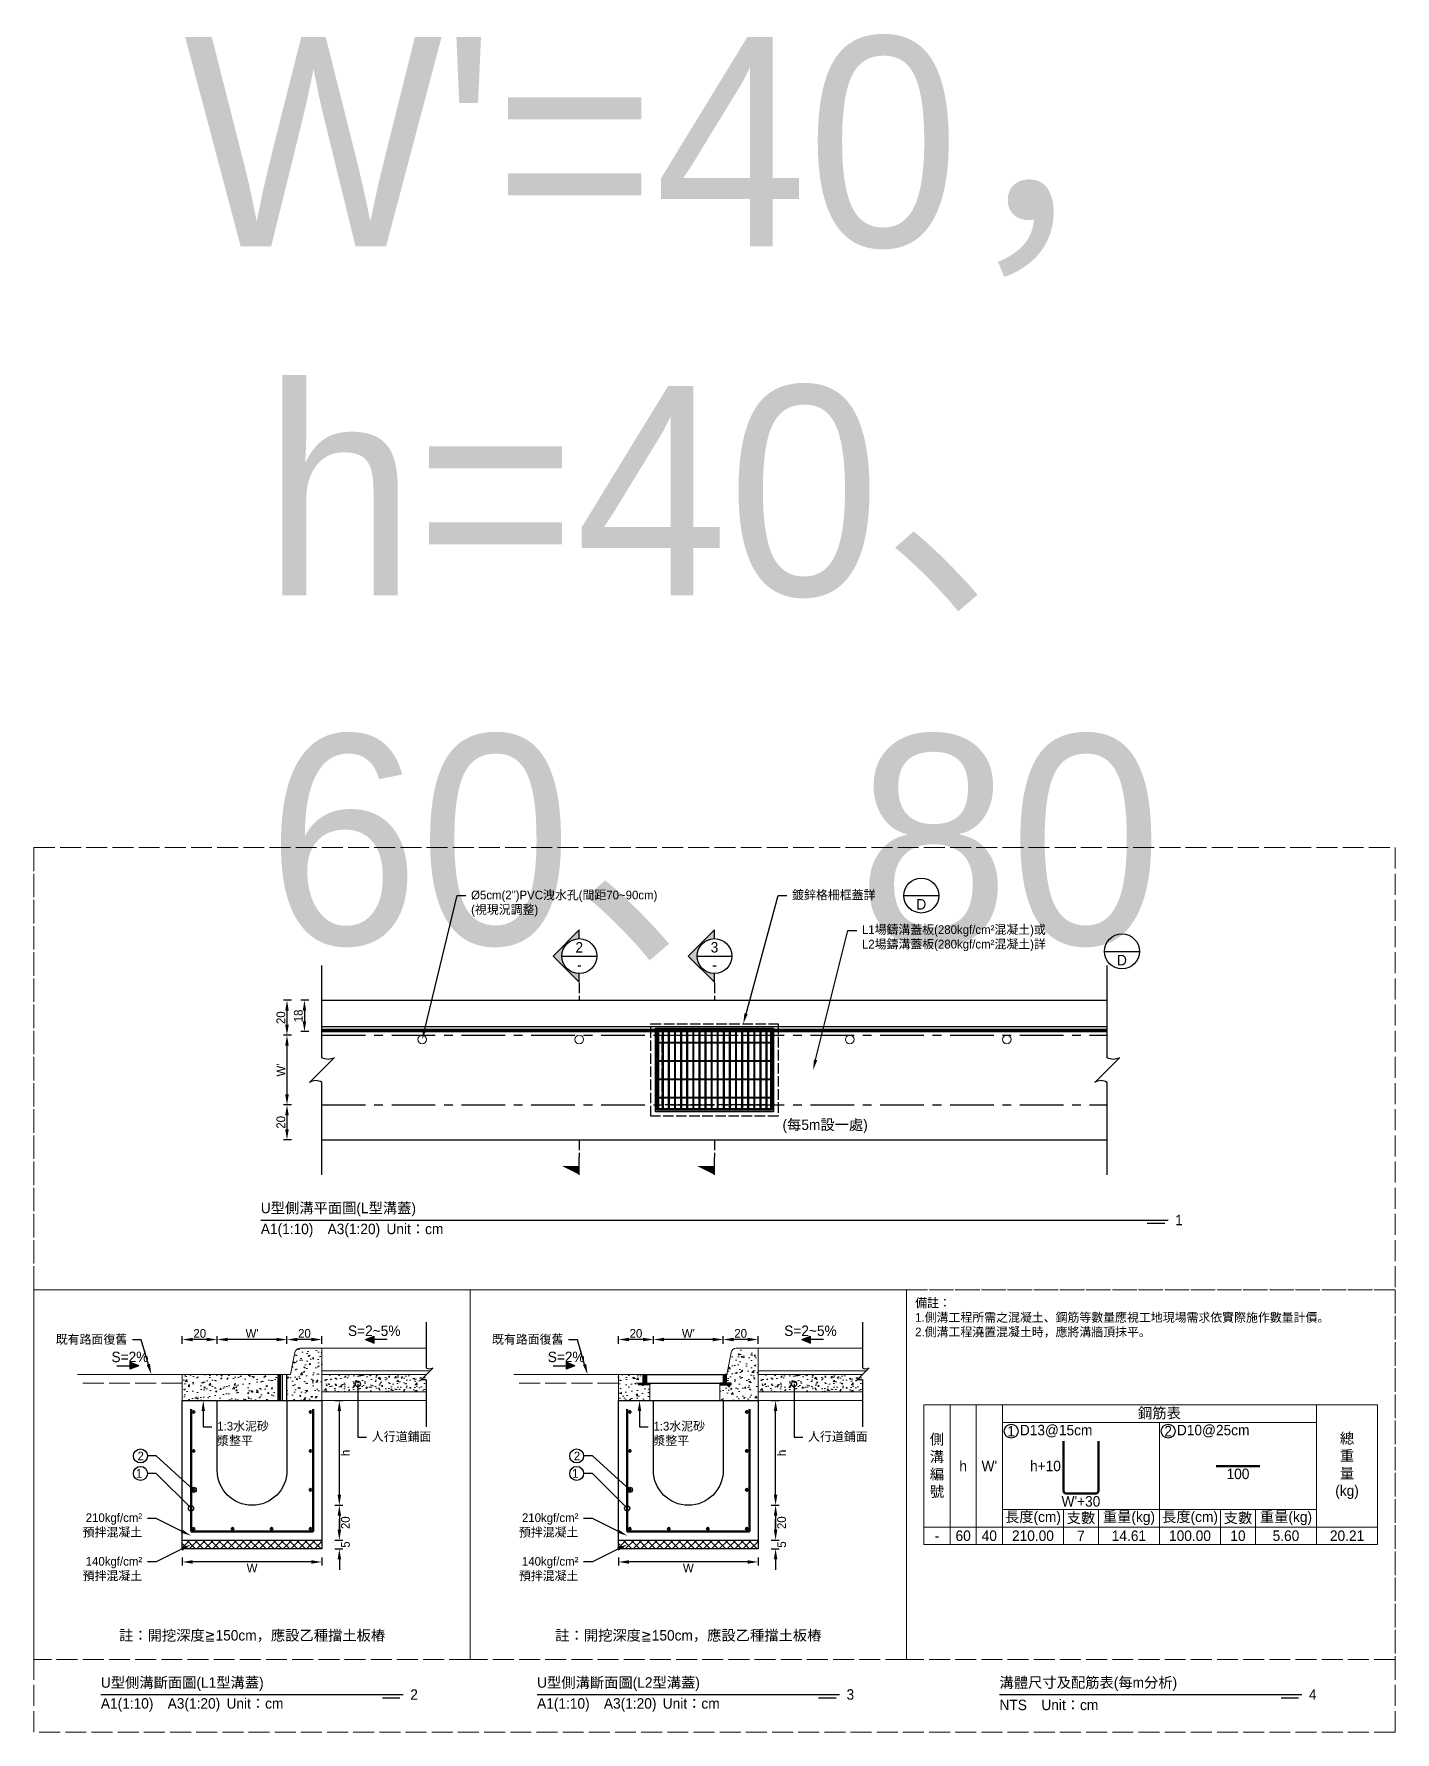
# Model space of a CAD drawing. Extents: x -8920 to 1950, y -2159 to 466.
# Drawn here: x -7990 to -7210, y -507 to 466 of the extents above; entities that cross this region are included whole.
import ezdxf
from ezdxf import colors
from ezdxf.entities.mleader import LeaderData, LeaderLine
from ezdxf.math import Vec2, Vec3

# ---------------------------------------------------------------- set-up
doc = ezdxf.new("R2010")
doc.units = 0
doc.header["$MEASUREMENT"] = 0
doc.linetypes.add('ACAD_ISO02W100', pattern=[15, 12, -3])
doc.linetypes.add('CENTERX2', pattern=[4, 2.5, -0.5, 0.5, -0.5])
for name, color, linetype, lineweight in [('一、1.基本-圖框', 7, 'Continuous', 20), ('二、1.繪圖-既有設施', 8, 'Continuous', 20), ('二、2.繪圖-施作項目', 181, 'Continuous', 30), ('二、3.繪圖-排水流向', 170, 'Continuous', 30), ('二、4.繪圖-設計鋪面', 40, 'Continuous', 20), ('二、5.繪圖-鋼筋', 60, 'Continuous', 50), ('二、6.繪圖-其他施作項目', 35, 'Continuous', 30)]:
    doc.layers.add(name, color=color, linetype=linetype, lineweight=lineweight)
doc.layers.add('一、4.基本-隱藏', color=9, linetype='ACAD_ISO02W100', lineweight=20, plot=False)
doc.layers.add('三、1.文字-說明文字', color=2, linetype='Continuous')
doc.layers.add('三、3.文字-註解文字', color=2, linetype='Continuous')
doc.styles.add('次圖名(詳圖)', font='MS PGothic.ttf', dxfattribs={"height": 6})
doc.styles.add('註解文字(詳圖)', font='MS PGothic.ttf', dxfattribs={"height": 5})
doc.dimstyles.new('註解文字(詳圖)', dxfattribs={"dimtxt": 5, "dimasz": 6, "dimexe": 2, "dimexo": 5, "dimgap": 1, "dimtad": 2, "dimzin": 0, "dimdsep": 46, "dimtxsty": '註解文字(詳圖)', "dimcen": 0.1, "dimclrd": 144, "dimclre": 144, "dimclrt": 256, "dimadec": 0, "dimazin": 0, "dimtfac": 1, "dimtofl": 0, "dimtmove": 0, "dimatfit": 3, "dimfxlon": 1, "dimtolj": 1, "dimtzin": 0, "dimlwd": -1, "dimlwe": -1, "dimarcsym": 1})
pattern_1 = [(45, (-8805.3608, 76.1543), (-2.65165, 2.65165), []), (45, (-8804.477, 76.1543), (-2.65165, 2.65165), []), (45, (-8803.593, 76.1543), (-2.65165, 2.65165), []), (45, (-8802.709, 76.1543), (-2.65165, 2.65165), [])]

msp = doc.modelspace()

# ---------------------------------------------------------------- texts
at = {"layer": '一、1.基本-圖框', "char_height": 6, "attachment_point": 5, "style": '註解文字(詳圖)'}
for s, width, insert in [('{\\fMS PGothic|b0|i0|c128|p34;鋼筋表}', 94.24964, (-7345, -324.5)), ('側溝編號', 12.98354, (-7472.5, -354.5)), ('{\\fMS PGothic|b0|i0|c128|p34;總重量(kg)}', 6, (-7237.5, -354.5)), ('{\\fMS PGothic|b0|i0|c128|p34;h}', 12.98354, (-7457.5, -354.5)), ("{\\fMS PGothic|b0|i0|c128|p34;W}'", 22.32258, (-7442.5, -354.5)), ('{\\fMS PGothic|b0|i0|c128|p34;長度(cm)}', 35.02324, (-7417.5, -384.5)), ('{\\fMS PGothic|b0|i0|c128|p34;支數}', 19.27354, (-7390, -384.5)), ('{\\fMS PGothic|b0|i0|c128|p34;重量(kg)}', 30.27214, (-7362.5, -384.5)), ('{\\fMS PGothic|b0|i0|c128|p34;長度(cm)}', 35.02324, (-7327.5, -384.5)), ('{\\fMS PGothic|b0|i0|c128|p34;支數}', 19.27354, (-7300, -384.5)), ('{\\fMS PGothic|b0|i0|c128|p34;重量(kg)}', 30.27214, (-7272.5, -384.5))]:
    msp.add_mtext_dynamic_manual_height_columns(s, width=width, gutter_width=30, heights=[0], dxfattribs=dict(at, insert=insert))
at = {"layer": '一、4.基本-隱藏', "insert": (-7600, 200), "char_height": 120, "attachment_point": 5, "style": '次圖名(詳圖)'}
msp.add_mtext_dynamic_manual_height_columns("{\\fMS PGothic|b0|i0|c128|p34;W}'{\\fMS PGothic|b0|i0|c128|p34;=}4{\\fMS PGothic|b0|i0|c128|p34;0，h=40、60、80}", width=698.49542, gutter_width=30, heights=[0], dxfattribs=at)
at = {"layer": '三、1.文字-說明文字', "style": '註解文字(詳圖)'}
for s, width, insert, char_height, attachment_point in [('{\\fMS PGothic|b0|i0|c128|p34;D}', 12.5857, (-7481.5, -32.5), 6, 5), ('{\\fMS PGothic|b0|i0|c128|p34;D}', 12.5857, (-7366.5, -64.5), 6, 5), ('{\\fMS PGothic|b0|i0|c128|p34;備註：\\P1.側溝工程所需之混凝土、鋼筋等數量應視工地現場需求依實際施作數量計價。\\P2.側溝工程澆置混凝土時，應將溝牆頂抹平。}', 249.57878, (-7485, -258.5), 5, 1)]:
    msp.add_mtext_dynamic_manual_height_columns(s, width=width, gutter_width=30, heights=[0], dxfattribs=dict(at, insert=insert, char_height=char_height, attachment_point=attachment_point))
at = {"layer": '三、3.文字-註解文字', "char_height": 6}
for s, width, gutter_width, insert, attachment_point, style in [('2', 6.60394, 25, (-7677.5, -57.193), 5, '註解文字(詳圖)'), ('3', 6.60394, 25, (-7600, -57.193), 5, '註解文字(詳圖)'), ('-', 6.60394, 25, (-7677.5, -67.193), 5, '註解文字(詳圖)'), ('-', 6.60394, 25, (-7600, -67.193), 5, '註解文字(詳圖)'), ('(每5m設一處)', 52.41253, 30, (-7536.595, -159.77), 5, '註解文字(詳圖)'), ('{\\fMS PGothic|b0|i0|c128|p34;U型側溝平面圖(}L{\\fMS PGothic|b0|i0|c128|p34;型溝蓋)}', 138.66243, 15, (-7860, -207.5), 4, '次圖名(詳圖)'), ('1', 3, 15, (-7336, -213.5), 4, '次圖名(詳圖)'), ('A1(1:10)\u3000A3(1:20){\\fMS PGothic|b0|i0|c128|p34;^IUnit：cm}', 136.03259, 15, (-7860, -219.5), 4, '次圖名(詳圖)'), ('D13@15cm', 6.06582, 30, (-7425, -334.5), 4, '註解文字(詳圖)'), ('{\\fMS PGothic|b0|i0|c128|p34;D1}0{\\fMS PGothic|b0|i0|c128|p34;@}25{\\fMS PGothic|b0|i0|c128|p34;cm}', 6.06582, 30, (-7335, -334.5), 4, '註解文字(詳圖)'), ('1', 8.38231, 30, (-7430, -334.5), 5, '註解文字(詳圖)'), ('2', 8.38231, 30, (-7340, -334.5), 5, '註解文字(詳圖)'), ('-', 9.06048, 30, (-7472.5, -394.5), 5, '註解文字(詳圖)'), ('60', 9.06048, 30, (-7457.5, -394.5), 5, '註解文字(詳圖)'), ('40', 9.06048, 30, (-7442.5, -394.5), 5, '註解文字(詳圖)'), ('210.00', 9.06048, 30, (-7417.5, -394.5), 5, '註解文字(詳圖)'), ('7', 9.06048, 30, (-7390, -394.5), 5, '註解文字(詳圖)'), ('14.61', 9.06048, 30, (-7362.5, -394.5), 5, '註解文字(詳圖)'), ('{\\fMS PGothic|b0|i0|c128|p34;100}.00', 9.06048, 30, (-7327.5, -394.5), 5, '註解文字(詳圖)'), ('10', 9.06048, 30, (-7300, -394.5), 5, '註解文字(詳圖)'), ('5.60', 9.06048, 30, (-7272.5, -394.5), 5, '註解文字(詳圖)'), ('20.21', 9.06048, 30, (-7237.5, -394.5), 5, '註解文字(詳圖)'), ('{\\fMS PGothic|b0|i0|c128|p34;註：開挖深度≧150cm，應設乙種擋土板樁}', 156.49231, 30, (-7865, -452), 5, '註解文字(詳圖)'), ('{\\fMS PGothic|b0|i0|c128|p34;註：開挖深度≧150cm，應設乙種擋土板樁}', 156.49231, 30, (-7615, -452), 5, '註解文字(詳圖)'), ('{\\fMS PGothic|b0|i0|c128|p34;U型側溝斷面圖(}L{\\fMS PGothic|b0|i0|c128|p34;1型溝蓋)}', 134.12151, 15, (-7951.66, -479.5), 4, '次圖名(詳圖)'), ('{\\fMS PGothic|b0|i0|c128|p34;U型側溝斷面圖(}L{\\fMS PGothic|b0|i0|c128|p34;2型溝蓋)}', 131.94411, 15, (-7701.66, -479.5), 4, '次圖名(詳圖)'), ('{\\fMS PGothic|b0|i0|c128|p34;溝體尺寸}及{\\fMS PGothic|b0|i0|c128|p34;配筋表(每m分析)}', 144.80097, 15, (-7436.66, -479.5), 4, '次圖名(詳圖)'), ('2', 3, 15, (-7774.34, -485.5), 4, '次圖名(詳圖)'), ('3', 3, 15, (-7524.34, -485.5), 4, '次圖名(詳圖)'), ('4', 3, 15, (-7259.34, -485.5), 4, '次圖名(詳圖)'), ('A1(1:10)\u3000A3(1:20){\\fMS PGothic|b0|i0|c128|p34;^IUnit：cm}', 136.03259, 15, (-7951.66, -491.5), 4, '次圖名(詳圖)'), ('A1(1:10)\u3000A3(1:20){\\fMS PGothic|b0|i0|c128|p34;^IUnit：cm}', 136.03259, 15, (-7701.66, -491.5), 4, '次圖名(詳圖)'), ('NTS{\\fMS PGothic|b0|i0|c128|p34;^IUnit：cm}', 136.03259, 15, (-7436.66, -491.5), 4, '次圖名(詳圖)')]:
    msp.add_mtext_dynamic_manual_height_columns(s, width=width, gutter_width=gutter_width, heights=[0], dxfattribs=dict(at, insert=insert, attachment_point=attachment_point, style=style))
at = {"layer": '二、3.繪圖-排水流向', "char_height": 6, "attachment_point": 5, "style": '註解文字(詳圖)'}
for s, insert in [('{\\fMS PGothic|b0|i0|c128|p34;S=2~5%}', (-7795, -277)), ('{\\fMS PGothic|b0|i0|c128|p34;S=2~5%}', (-7545, -277)), ('{\\fMS PGothic|b0|i0|c128|p34;S=2%}', (-7935, -292)), ('{\\fMS PGothic|b0|i0|c128|p34;S=2%}', (-7685, -292))]:
    msp.add_mtext_dynamic_manual_height_columns(s, width=10.17412, gutter_width=30, heights=[0], dxfattribs=dict(at, insert=insert))
at = {"layer": '二、5.繪圖-鋼筋', "char_height": 6, "style": '註解文字(詳圖)'}
for s, width, insert, attachment_point in [('h+10', 8.87231, (-7401.5, -354.5), 6), ('100', 3.56631, (-7300, -356), 2), ("{\\fMS PGothic|b0|i0|c128|p34;W}'+3{\\fMS PGothic|b0|i0|c128|p34;0}", 3.56631, (-7390, -371.75), 2)]:
    msp.add_mtext_dynamic_manual_height_columns(s, width=width, gutter_width=30, heights=[0], dxfattribs=dict(at, insert=insert, attachment_point=attachment_point))

# ---------------------------------------------------------------- blocks, each defined once
blk = doc.blocks.new('*D188')
at = {"layer": 'Defpoints', "color": 0, "transparency": 16777216}
for p in [(-7825, -87.5), (-7845, -107.5), (-7825, -107.5)]:
    blk.add_point(p, dxfattribs=at)
at = {"layer": '三、3.文字-註解文字', "color": 144, "transparency": 16777216}
for p, q in [((-7842.5, -87.5), (-7847, -87.5)), ((-7845, -93.5), (-7845, -101.5)), ((-7842.5, -107.5), (-7847, -107.5))]:
    blk.add_line(p, q, dxfattribs=at)
for points in [[(-7846, -93.5), (-7844, -93.5), (-7845, -87.5)], [(-7846, -101.5), (-7844, -101.5), (-7845, -107.5)]]:
    blk.add_solid(points, dxfattribs=at)
at = {"layer": '三、3.文字-註解文字', "transparency": 16777216, "insert": (-7848.5, -97.5), "char_height": 5, "attachment_point": 5, "rotation": 90, "style": '註解文字(詳圖)'}
blk.add_mtext('\\A1;20', dxfattribs=at)
blk = doc.blocks.new('*D189')
at = {"layer": 'Defpoints', "color": 0, "transparency": 16777216}
for p in [(-7825, -107.5), (-7845, -147.5), (-7825, -147.5)]:
    blk.add_point(p, dxfattribs=at)
at = {"layer": '三、3.文字-註解文字', "color": 144, "transparency": 16777216}
for p, q in [((-7842.5, -107.5), (-7847, -107.5)), ((-7845, -113.5), (-7845, -141.5)), ((-7842.5, -147.5), (-7847, -147.5))]:
    blk.add_line(p, q, dxfattribs=at)
for points in [[(-7846, -113.5), (-7844, -113.5), (-7845, -107.5)], [(-7846, -141.5), (-7844, -141.5), (-7845, -147.5)]]:
    blk.add_solid(points, dxfattribs=at)
at = {"layer": '三、3.文字-註解文字', "transparency": 16777216, "insert": (-7848.5, -127.5), "char_height": 5, "attachment_point": 5, "rotation": 90, "style": '註解文字(詳圖)'}
blk.add_mtext("\\A1;W'", dxfattribs=at)
blk = doc.blocks.new('*D190')
at = {"layer": 'Defpoints', "color": 0, "transparency": 16777216}
for p in [(-7825, -147.5), (-7845, -167.5), (-7825, -167.5)]:
    blk.add_point(p, dxfattribs=at)
at = {"layer": '三、3.文字-註解文字', "color": 144, "transparency": 16777216}
for p, q in [((-7842.5, -147.5), (-7847, -147.5)), ((-7845, -153.5), (-7845, -161.5)), ((-7842.5, -167.5), (-7847, -167.5))]:
    blk.add_line(p, q, dxfattribs=at)
for points in [[(-7846, -153.5), (-7844, -153.5), (-7845, -147.5)], [(-7846, -161.5), (-7844, -161.5), (-7845, -167.5)]]:
    blk.add_solid(points, dxfattribs=at)
at = {"layer": '三、3.文字-註解文字', "transparency": 16777216, "insert": (-7848.5, -157.5), "char_height": 5, "attachment_point": 5, "rotation": 90, "style": '註解文字(詳圖)'}
blk.add_mtext('\\A1;20', dxfattribs=at)
blk = doc.blocks.new('*D191')
at = {"layer": 'Defpoints', "color": 0, "transparency": 16777216}
for p in [(-7635, -282), (-7635, -317), (-7595, -317)]:
    blk.add_point(p, dxfattribs=at)
at = {"layer": '三、3.文字-註解文字', "color": 144, "transparency": 16777216}
for p, q in [((-7635, -284.5), (-7635, -280)), ((-7601, -282), (-7629, -282)), ((-7595, -284.5), (-7595, -280))]:
    blk.add_line(p, q, dxfattribs=at)
for points in [[(-7629, -281), (-7629, -283), (-7635, -282)], [(-7601, -281), (-7601, -283), (-7595, -282)]]:
    blk.add_solid(points, dxfattribs=at)
at = {"layer": '三、3.文字-註解文字', "transparency": 16777216, "insert": (-7615, -278.5), "char_height": 5, "attachment_point": 5, "style": '註解文字(詳圖)'}
blk.add_mtext("\\A1;W'", dxfattribs=at)
blk = doc.blocks.new('*D192')
at = {"layer": 'Defpoints', "color": 0, "transparency": 16777216}
for p in [(-7655, -282), (-7655, -317), (-7635, -317)]:
    blk.add_point(p, dxfattribs=at)
at = {"layer": '三、3.文字-註解文字', "color": 144, "transparency": 16777216}
for p, q in [((-7655, -284.5), (-7655, -280)), ((-7641, -282), (-7649, -282)), ((-7635, -284.5), (-7635, -280))]:
    blk.add_line(p, q, dxfattribs=at)
for points in [[(-7649, -281), (-7649, -283), (-7655, -282)], [(-7641, -281), (-7641, -283), (-7635, -282)]]:
    blk.add_solid(points, dxfattribs=at)
at = {"layer": '三、3.文字-註解文字', "transparency": 16777216, "insert": (-7645, -278.5), "char_height": 5, "attachment_point": 5, "style": '註解文字(詳圖)'}
blk.add_mtext('\\A1;20', dxfattribs=at)
blk = doc.blocks.new('*D193')
at = {"layer": 'Defpoints', "color": 0, "transparency": 16777216}
for p in [(-7615, -317), (-7565, -317), (-7615, -377)]:
    blk.add_point(p, dxfattribs=at)
at = {"layer": '三、3.文字-註解文字', "color": 144, "transparency": 16777216}
for p, q in [((-7567.5, -317), (-7563, -317)), ((-7565, -371), (-7565, -323)), ((-7567.5, -377), (-7563, -377))]:
    blk.add_line(p, q, dxfattribs=at)
for points in [[(-7566, -323), (-7564, -323), (-7565, -317)], [(-7566, -371), (-7564, -371), (-7565, -377)]]:
    blk.add_solid(points, dxfattribs=at)
at = {"layer": '三、3.文字-註解文字', "transparency": 16777216, "insert": (-7561.5, -347), "char_height": 5, "attachment_point": 5, "rotation": 90, "style": '註解文字(詳圖)'}
blk.add_mtext('\\A1;h', dxfattribs=at)
blk = doc.blocks.new('*D194')
at = {"layer": 'Defpoints', "color": 0, "transparency": 16777216}
for p in [(-7615, -377), (-7615, -397), (-7565, -397)]:
    blk.add_point(p, dxfattribs=at)
at = {"layer": '三、3.文字-註解文字', "color": 144, "transparency": 16777216}
for p, q in [((-7567.5, -377), (-7563, -377)), ((-7565, -383), (-7565, -391)), ((-7567.5, -397), (-7563, -397))]:
    blk.add_line(p, q, dxfattribs=at)
for points in [[(-7566, -383), (-7564, -383), (-7565, -377)], [(-7566, -391), (-7564, -391), (-7565, -397)]]:
    blk.add_solid(points, dxfattribs=at)
at = {"layer": '三、3.文字-註解文字', "transparency": 16777216, "insert": (-7561.5, -387), "char_height": 5, "attachment_point": 5, "rotation": 90, "style": '註解文字(詳圖)'}
blk.add_mtext('\\A1;20', dxfattribs=at)
blk = doc.blocks.new('*D195')
at = {"layer": 'Defpoints', "color": 0, "transparency": 16777216}
for p in [(-7615, -397), (-7615, -402), (-7565, -402)]:
    blk.add_point(p, dxfattribs=at)
at = {"layer": '三、3.文字-註解文字', "color": 144, "transparency": 16777216}
for p, q in [((-7565, -391), (-7565, -385)), ((-7567.5, -397), (-7563, -397)), ((-7567.5, -402), (-7563, -402)), ((-7565, -408), (-7565, -414))]:
    blk.add_line(p, q, dxfattribs=at)
for points in [[(-7566, -391), (-7564, -391), (-7565, -397)], [(-7566, -408), (-7564, -408), (-7565, -402)]]:
    blk.add_solid(points, dxfattribs=at)
at = {"layer": '三、3.文字-註解文字', "transparency": 16777216, "insert": (-7561.5, -399.5), "char_height": 5, "attachment_point": 5, "rotation": 90, "style": '註解文字(詳圖)'}
blk.add_mtext('\\A1;5', dxfattribs=at)
blk = doc.blocks.new('*D196')
at = {"layer": 'Defpoints', "color": 0, "transparency": 16777216}
for p in [(-7655, -402), (-7575, -402), (-7655, -409.5)]:
    blk.add_point(p, dxfattribs=at)
at = {"layer": '三、3.文字-註解文字', "color": 144, "transparency": 16777216}
for p, q in [((-7655, -407), (-7655, -411.5)), ((-7575, -407), (-7575, -411.5)), ((-7581, -409.5), (-7649, -409.5))]:
    blk.add_line(p, q, dxfattribs=at)
for points in [[(-7649, -408.5), (-7649, -410.5), (-7655, -409.5)], [(-7581, -408.5), (-7581, -410.5), (-7575, -409.5)]]:
    blk.add_solid(points, dxfattribs=at)
at = {"layer": '三、3.文字-註解文字', "transparency": 16777216, "insert": (-7615, -413), "char_height": 5, "attachment_point": 5, "style": '註解文字(詳圖)'}
blk.add_mtext('\\A1;W', dxfattribs=at)
blk = doc.blocks.new('排水流向')
at = {"layer": '二、3.繪圖-排水流向'}
h = blk.add_hatch(color=256, dxfattribs=at)
h.dxf.hatch_style = 1
h.paths.add_polyline_path([(0, 1), (0, -1), (2.5, 0)])
for points in [[(-3.75, 0), (0, 0)], [(0, 1), (0, -1)], [(2.5, 0), (0, 1)], [(2.5, 0), (0, -1)]]:
    blk.add_lwpolyline(points, dxfattribs=at)
blk = doc.blocks.new('*D203')
at = {"layer": 'Defpoints', "color": 0, "transparency": 16777216}
for p in [(-7825, -87.5), (-7835, -105.5), (-7825, -105.5)]:
    blk.add_point(p, dxfattribs=at)
at = {"layer": '三、3.文字-註解文字', "color": 144, "transparency": 16777216}
for p, q in [((-7832.5, -87.5), (-7837, -87.5)), ((-7835, -93.5), (-7835, -99.5)), ((-7832.5, -105.5), (-7837, -105.5))]:
    blk.add_line(p, q, dxfattribs=at)
for points in [[(-7836, -93.5), (-7834, -93.5), (-7835, -87.5)], [(-7836, -99.5), (-7834, -99.5), (-7835, -105.5)]]:
    blk.add_solid(points, dxfattribs=at)
at = {"layer": '三、3.文字-註解文字', "transparency": 16777216, "insert": (-7838.5, -96.5), "char_height": 5, "attachment_point": 5, "rotation": 90, "style": '註解文字(詳圖)'}
blk.add_mtext('\\A1;18', dxfattribs=at)
blk = doc.blocks.new('*D270')
at = {"layer": 'Defpoints', "color": 0, "transparency": 16777216}
for p in [(-7595, -282), (-7595, -317), (-7575, -317)]:
    blk.add_point(p, dxfattribs=at)
at = {"layer": '三、3.文字-註解文字', "color": 144, "transparency": 16777216}
for p, q in [((-7595, -284.5), (-7595, -280)), ((-7581, -282), (-7589, -282)), ((-7575, -284.5), (-7575, -280))]:
    blk.add_line(p, q, dxfattribs=at)
for points in [[(-7589, -281), (-7589, -283), (-7595, -282)], [(-7581, -281), (-7581, -283), (-7575, -282)]]:
    blk.add_solid(points, dxfattribs=at)
at = {"layer": '三、3.文字-註解文字', "transparency": 16777216, "insert": (-7585, -278.5), "char_height": 5, "attachment_point": 5, "style": '註解文字(詳圖)'}
blk.add_mtext('\\A1;20', dxfattribs=at)
blk = doc.blocks.new('_DotSmall')
at = {"color": 0, "linetype": 'ByBlock', "const_width": 0.5}
blk.add_lwpolyline([(-0.0625, 0, 1), (0.0625, 0, 1)], format="xyb", close=True, dxfattribs=at)
blk = doc.blocks.new('_Small')
at = {"color": 0, "linetype": 'ByBlock', "lineweight": -2}
blk.add_circle((0, 0), 0.25, dxfattribs=at)
blk = doc.blocks.new('*D350')
at = {"layer": 'Defpoints', "color": 0, "transparency": 16777216}
for p in [(-7865, -317), (-7815, -317), (-7865, -377)]:
    blk.add_point(p, dxfattribs=at)
at = {"layer": '三、3.文字-註解文字', "color": 144, "transparency": 16777216}
for p, q in [((-7817.5, -317), (-7813, -317)), ((-7815, -371), (-7815, -323)), ((-7817.5, -377), (-7813, -377))]:
    blk.add_line(p, q, dxfattribs=at)
for points in [[(-7816, -323), (-7814, -323), (-7815, -317)], [(-7816, -371), (-7814, -371), (-7815, -377)]]:
    blk.add_solid(points, dxfattribs=at)
at = {"layer": '三、3.文字-註解文字', "transparency": 16777216, "insert": (-7811.5, -347), "char_height": 5, "attachment_point": 5, "rotation": 90, "style": '註解文字(詳圖)'}
blk.add_mtext('\\A1;h', dxfattribs=at)
blk = doc.blocks.new('*D351')
at = {"layer": 'Defpoints', "color": 0, "transparency": 16777216}
for p in [(-7865, -377), (-7865, -397), (-7815, -397)]:
    blk.add_point(p, dxfattribs=at)
at = {"layer": '三、3.文字-註解文字', "color": 144, "transparency": 16777216}
for p, q in [((-7817.5, -377), (-7813, -377)), ((-7815, -383), (-7815, -391)), ((-7817.5, -397), (-7813, -397))]:
    blk.add_line(p, q, dxfattribs=at)
for points in [[(-7816, -383), (-7814, -383), (-7815, -377)], [(-7816, -391), (-7814, -391), (-7815, -397)]]:
    blk.add_solid(points, dxfattribs=at)
at = {"layer": '三、3.文字-註解文字', "transparency": 16777216, "insert": (-7811.5, -387), "char_height": 5, "attachment_point": 5, "rotation": 90, "style": '註解文字(詳圖)'}
blk.add_mtext('\\A1;20', dxfattribs=at)
blk = doc.blocks.new('*D352')
at = {"layer": 'Defpoints', "color": 0, "transparency": 16777216}
for p in [(-7865, -397), (-7865, -402), (-7815, -402)]:
    blk.add_point(p, dxfattribs=at)
at = {"layer": '三、3.文字-註解文字', "color": 144, "transparency": 16777216}
for p, q in [((-7815, -391), (-7815, -385)), ((-7817.5, -397), (-7813, -397)), ((-7817.5, -402), (-7813, -402)), ((-7815, -408), (-7815, -414))]:
    blk.add_line(p, q, dxfattribs=at)
for points in [[(-7816, -391), (-7814, -391), (-7815, -397)], [(-7816, -408), (-7814, -408), (-7815, -402)]]:
    blk.add_solid(points, dxfattribs=at)
at = {"layer": '三、3.文字-註解文字', "transparency": 16777216, "insert": (-7811.5, -399.5), "char_height": 5, "attachment_point": 5, "rotation": 90, "style": '註解文字(詳圖)'}
blk.add_mtext('\\A1;5', dxfattribs=at)
blk = doc.blocks.new('*D353')
at = {"layer": 'Defpoints', "color": 0, "transparency": 16777216}
for p in [(-7885, -282), (-7885, -317), (-7845, -317)]:
    blk.add_point(p, dxfattribs=at)
at = {"layer": '三、3.文字-註解文字', "color": 144, "transparency": 16777216}
for p, q in [((-7885, -284.5), (-7885, -280)), ((-7851, -282), (-7879, -282)), ((-7845, -284.5), (-7845, -280))]:
    blk.add_line(p, q, dxfattribs=at)
for points in [[(-7879, -281), (-7879, -283), (-7885, -282)], [(-7851, -281), (-7851, -283), (-7845, -282)]]:
    blk.add_solid(points, dxfattribs=at)
at = {"layer": '三、3.文字-註解文字', "transparency": 16777216, "insert": (-7865, -278.5), "char_height": 5, "attachment_point": 5, "style": '註解文字(詳圖)'}
blk.add_mtext("\\A1;W'", dxfattribs=at)
blk = doc.blocks.new('*D354')
at = {"layer": 'Defpoints', "color": 0, "transparency": 16777216}
for p in [(-7905, -282), (-7905, -317), (-7885, -317)]:
    blk.add_point(p, dxfattribs=at)
at = {"layer": '三、3.文字-註解文字', "color": 144, "transparency": 16777216}
for p, q in [((-7905, -284.5), (-7905, -280)), ((-7891, -282), (-7899, -282)), ((-7885, -284.5), (-7885, -280))]:
    blk.add_line(p, q, dxfattribs=at)
for points in [[(-7899, -281), (-7899, -283), (-7905, -282)], [(-7891, -281), (-7891, -283), (-7885, -282)]]:
    blk.add_solid(points, dxfattribs=at)
at = {"layer": '三、3.文字-註解文字', "transparency": 16777216, "insert": (-7895, -278.5), "char_height": 5, "attachment_point": 5, "style": '註解文字(詳圖)'}
blk.add_mtext('\\A1;20', dxfattribs=at)
blk = doc.blocks.new('*D355')
at = {"layer": 'Defpoints', "color": 0, "transparency": 16777216}
for p in [(-7845, -282), (-7845, -317), (-7825, -317)]:
    blk.add_point(p, dxfattribs=at)
at = {"layer": '三、3.文字-註解文字', "color": 144, "transparency": 16777216}
for p, q in [((-7845, -284.5), (-7845, -280)), ((-7831, -282), (-7839, -282)), ((-7825, -284.5), (-7825, -280))]:
    blk.add_line(p, q, dxfattribs=at)
for points in [[(-7839, -281), (-7839, -283), (-7845, -282)], [(-7831, -281), (-7831, -283), (-7825, -282)]]:
    blk.add_solid(points, dxfattribs=at)
at = {"layer": '三、3.文字-註解文字', "transparency": 16777216, "insert": (-7835, -278.5), "char_height": 5, "attachment_point": 5, "style": '註解文字(詳圖)'}
blk.add_mtext('\\A1;20', dxfattribs=at)
blk = doc.blocks.new('*D362')
at = {"layer": 'Defpoints', "color": 0, "transparency": 16777216}
for p in [(-7905, -402), (-7825, -402), (-7905, -409.5)]:
    blk.add_point(p, dxfattribs=at)
at = {"layer": '三、3.文字-註解文字', "color": 144, "transparency": 16777216}
for p, q in [((-7905, -407), (-7905, -411.5)), ((-7825, -407), (-7825, -411.5)), ((-7831, -409.5), (-7899, -409.5))]:
    blk.add_line(p, q, dxfattribs=at)
for points in [[(-7899, -408.5), (-7899, -410.5), (-7905, -409.5)], [(-7831, -408.5), (-7831, -410.5), (-7825, -409.5)]]:
    blk.add_solid(points, dxfattribs=at)
at = {"layer": '三、3.文字-註解文字', "transparency": 16777216, "insert": (-7865, -413), "char_height": 5, "attachment_point": 5, "style": '註解文字(詳圖)'}
blk.add_mtext('\\A1;W', dxfattribs=at)

# ---------------------------------------------------------------- dimensions: what is measured, and where the dimension line sits
at = {"layer": '三、3.文字-註解文字'}
for base, p1, p2, text, picture, middle in [((-7845, -107.5), (-7825, -87.5), (-7825, -107.5), '20', '*D188', (-7848.5, -97.5)), ((-7835, -105.5), (-7825, -87.5), (-7825, -105.5), '18', '*D203', (-7838.5, -96.5)), ((-7845, -147.5), (-7825, -107.5), (-7825, -147.5), "W'", '*D189', (-7848.5, -127.5)), ((-7845, -167.5), (-7825, -147.5), (-7825, -167.5), '20', '*D190', (-7848.5, -157.5)), ((-7815, -317), (-7865, -377), (-7865, -317), 'h', '*D350', (-7811.5, -347)), ((-7565, -317), (-7615, -377), (-7615, -317), 'h', '*D193', (-7561.5, -347)), ((-7815, -397), (-7865, -377), (-7865, -397), '20', '*D351', (-7811.5, -387)), ((-7565, -397), (-7615, -377), (-7615, -397), '20', '*D194', (-7561.5, -387)), ((-7815, -402), (-7865, -397), (-7865, -402), '5', '*D352', (-7811.5, -399.5)), ((-7565, -402), (-7615, -397), (-7615, -402), '5', '*D195', (-7561.5, -399.5))]:
    dim = msp.add_linear_dim(base=base, p1=p1, p2=p2, angle=90, text=text, dimstyle='註解文字(詳圖)', dxfattribs=at)
    dim.commit()
    dim.dimension.update_dxf_attribs({"geometry": picture, "text_midpoint": middle})
for base, p1, p2, text, picture, middle in [((-7905, -282), (-7885, -317), (-7905, -317), '20', '*D354', (-7895, -278.5)), ((-7885, -282), (-7845, -317), (-7885, -317), "W'", '*D353', (-7865, -278.5)), ((-7845, -282), (-7825, -317), (-7845, -317), '20', '*D355', (-7835, -278.5)), ((-7655, -282), (-7635, -317), (-7655, -317), '20', '*D192', (-7645, -278.5)), ((-7635, -282), (-7595, -317), (-7635, -317), "W'", '*D191', (-7615, -278.5)), ((-7595, -282), (-7575, -317), (-7595, -317), '20', '*D270', (-7585, -278.5)), ((-7905, -409.5), (-7825, -402), (-7905, -402), 'W', '*D362', (-7865, -413)), ((-7655, -409.5), (-7575, -402), (-7655, -402), 'W', '*D196', (-7615, -413))]:
    dim = msp.add_linear_dim(base=base, p1=p1, p2=p2, text=text, dimstyle='註解文字(詳圖)', dxfattribs=at)
    dim.commit()
    dim.dimension.update_dxf_attribs({"geometry": picture, "text_midpoint": middle})

# ---------------------------------------------------------------- hatches: boundary and pattern name
at = {"layer": '三、3.文字-註解文字'}
h = msp.add_hatch(color=256, dxfattribs=at)
h.dxf.hatch_style = 1
h.paths.add_polyline_path([(-7677.5, -47.193), (-7692.5, -62.193), (-7677.5, -77.193), (-7677.5, -72.193, -0.4142136), (-7687.5, -62.193, -0.4142136), (-7677.5, -52.193)])
h = msp.add_hatch(color=256, dxfattribs=at)
h.dxf.hatch_style = 1
h.paths.add_polyline_path([(-7600, -47.193), (-7615, -62.193), (-7600, -77.193), (-7600, -72.193, -0.4142136), (-7610, -62.193, -0.4142136), (-7600, -52.193)])
h = msp.add_hatch(color=256, dxfattribs=at)
h.dxf.hatch_style = 1
h.paths.add_polyline_path([(-7687.5, -182.5), (-7677.5, -187.5), (-7677.5, -182.5)])
h = msp.add_hatch(color=256, dxfattribs=at)
h.dxf.hatch_style = 1
h.paths.add_polyline_path([(-7610, -182.5), (-7600, -187.5), (-7600, -182.5)])
at = {"layer": '二、1.繪圖-既有設施'}
h = msp.add_hatch(dxfattribs=at)
h.set_pattern_fill('AR-CONC', color=256, scale=0.05)
h.set_pattern_definition([(50, (-6074.377, -1615.479), (9.109233, -0.796954), [0.9525, -10.4775]), (355, (-6074.377, -1615.479), (-1.76217, 9.552842), [0.762, -8.38203]), (100.45144, (-6073.618, -1615.5455), (7.347062, 8.755888), [0.8095, -8.904512]), (46.1842, (-6074.377, -1612.939), (13.55395, -2.102116), [1.42875, -15.71625]), (96.63556, (-6073.247, -1613.114), (11.87021, 12.37131), [1.21425, -13.35678]), (351.18415, (-6074.377, -1612.939), (11.87021, 12.37131), [1.143, -12.57299]), (21, (-6073.107, -1613.574), (7.58072, -5.11326), [0.9525, -10.4775]), (326, (-6073.107, -1613.574), (3.0901, 9.2094), [0.762, -8.382]), (71.45144, (-6072.475, -1614), (10.67082, 4.09614), [0.8095, -8.904497]), (37.5, (-6074.3767, -1615.479), (0.15443, 4.227752), [0, -8.2804, 0, -8.509, 0, -8.41375]), (7.5, (-6074.3767, -1615.479), (3.340983, 5.009029), [0, -4.8514, 0, -8.0899, 0, -3.20675]), (327.5, (-6077.209, -1615.479), (6.77953, -0.286437), [0, -3.175, 0, -9.906, 0, -13.1445]), (317.5, (-6078.479, -1615.479), (7.406459, 1.271325), [0, -4.1275, 0, -6.5786, 0, -9.3345])])
h.paths.add_polyline_path([(-7850, -317), (-7850, -302), (-7905, -302), (-7905, -317)])
h.paths.add_polyline_path([(-7825, -302), (-7825, -287), (-7837.541, -287, 0.3575108), (-7840.482, -289.412), (-7843, -302), (-7845, -302), (-7845, -317), (-7825, -317)])
h = msp.add_hatch(dxfattribs=at)
h.set_pattern_fill('AR-CONC', color=256, scale=0.05)
h.set_pattern_definition([(50, (-5936.001, -1609.962), (9.109233, -0.796954), [0.9525, -10.4775]), (355, (-5936.001, -1609.962), (-1.76217, 9.552842), [0.762, -8.38203]), (100.45144, (-5935.2415, -1610.028), (7.347062, 8.755888), [0.8095, -8.904512]), (46.1842, (-5936.001, -1607.422), (13.55395, -2.102116), [1.42875, -15.71625]), (96.63556, (-5934.871, -1607.597), (11.87021, 12.37131), [1.21425, -13.35678]), (351.18415, (-5936, -1607.422), (11.87021, 12.37131), [1.143, -12.57299]), (21, (-5934.731, -1608.057), (7.58072, -5.11326), [0.9525, -10.4775]), (326, (-5934.731, -1608.057), (3.0901, 9.2094), [0.762, -8.382]), (71.45144, (-5934.099, -1608.483), (10.67082, 4.09614), [0.8095, -8.904497]), (37.5, (-5936.0006, -1609.962), (0.15443, 4.227752), [0, -8.2804, 0, -8.509, 0, -8.41375]), (7.5, (-5936.0006, -1609.962), (3.340983, 5.009029), [0, -4.8514, 0, -8.0899, 0, -3.20675]), (327.5, (-5938.8327, -1609.962), (6.77953, -0.286437), [0, -3.175, 0, -9.906, 0, -13.1445]), (317.5, (-5940.103, -1609.962), (7.406459, 1.271325), [0, -4.1275, 0, -6.5786, 0, -9.3345])])
h.paths.add_polyline_path([(-7655, -317), (-7637, -317), (-7637, -307.9), (-7643.5, -307.9), (-7643.5, -307), (-7640.9, -307), (-7640.9, -302), (-7655, -302)])
h.paths.add_polyline_path([(-7575, -302), (-7575, -287), (-7587.541, -287, 0.3575108), (-7590.482, -289.412), (-7593, -302), (-7593.1, -302), (-7593.1, -307), (-7590.5, -307), (-7590.5, -307.9), (-7597, -307.9), (-7597, -317), (-7575, -317)])
at = {"layer": '二、2.繪圖-施作項目'}
h = msp.add_hatch(dxfattribs=at)
h.set_pattern_fill('ANSI37', color=256)
h.set_pattern_definition([(45, (-7744.3264, 176.8755), (-2.245064, 2.245064), []), (135, (-7744.3264, 176.8755), (-2.245064, -2.245064), [])])
h.paths.add_polyline_path([(-7825, -402), (-7905, -402), (-7905, -397), (-7825, -397)])
h = msp.add_hatch(dxfattribs=at)
h.set_pattern_fill('ANSI37', color=256)
h.set_pattern_definition([(45, (-7494.3264, 176.8755), (-2.245064, 2.245064), []), (135, (-7494.3264, 176.8755), (-2.245064, -2.245064), [])])
h.paths.add_polyline_path([(-7575, -402), (-7655, -402), (-7655, -397), (-7575, -397)])
at = {"layer": '二、4.繪圖-設計鋪面'}
h = msp.add_hatch(dxfattribs=at)
h.set_pattern_fill('AR-CONC', color=256)
h.set_pattern_definition([(50, (-7959.145, 133.4644), (7.1726, -0.62752), [0.75, -8.25]), (355, (-7959.145, 133.4644), (-1.38751, 7.52192), [0.6, -6.6]), (100.4514, (-7958.547, 133.412), (5.78509, 6.8944), [0.6374, -7.01142]), (46.1842, (-7959.145, 135.464), (10.67241, -1.6552), [1.125, -12.375]), (96.6356, (-7958.256, 135.326), (9.34662, 9.74119), [0.9561, -10.51714]), (351.1842, (-7959.145, 135.464), (9.34662, 9.74119), [0.9, -9.9]), (21, (-7958.145, 134.9644), (5.96907, -4.02619), [0.75, -8.25]), (326, (-7958.145, 134.9644), (2.43315, 7.2515), [0.6, -6.6]), (71.4514, (-7957.6476, 134.629), (8.40222, 3.22531), [0.6374, -7.01142]), (37.5, (-7959.145, 133.4644), (0.121599, 3.328939), [0, -6.52, 0, -6.7, 0, -6.625]), (7.5, (-7959.145, 133.4644), (2.630695, 3.944117), [0, -3.82, 0, -6.37, 0, -2.525]), (327.5, (-7961.375, 133.4644), (5.338224, -0.225549), [0, -2.5, 0, -7.8, 0, -10.35]), (317.5, (-7962.375, 133.4644), (5.83186, 1.00105), [0, -3.25, 0, -5.18, 0, -7.35])])
h.paths.add_polyline_path([(-7765, -302), (-7825, -302), (-7825, -309.5), (-7815, -309.5), (-7815, -312), (-7765, -312)])
h.paths.add_polyline_path([(-7815, -309.5), (-7825, -309.5), (-7825, -312), (-7815, -312)], flags=17)
h = msp.add_hatch(dxfattribs=at)
h.set_pattern_fill('AR-CONC', color=256)
h.set_pattern_definition([(50, (-7709.145, 133.4644), (7.1726, -0.62752), [0.75, -8.25]), (355, (-7709.145, 133.4644), (-1.38751, 7.52192), [0.6, -6.6]), (100.4514, (-7708.547, 133.412), (5.78509, 6.8944), [0.6374, -7.01142]), (46.1842, (-7709.145, 135.464), (10.67241, -1.6552), [1.125, -12.375]), (96.6356, (-7708.256, 135.326), (9.34662, 9.74119), [0.9561, -10.51714]), (351.1842, (-7709.145, 135.464), (9.34662, 9.74119), [0.9, -9.9]), (21, (-7708.145, 134.9644), (5.96907, -4.02619), [0.75, -8.25]), (326, (-7708.145, 134.9644), (2.43315, 7.2515), [0.6, -6.6]), (71.4514, (-7707.6476, 134.629), (8.40222, 3.22531), [0.6374, -7.01142]), (37.5, (-7709.145, 133.4644), (0.121599, 3.328939), [0, -6.52, 0, -6.7, 0, -6.625]), (7.5, (-7709.145, 133.4644), (2.630695, 3.944117), [0, -3.82, 0, -6.37, 0, -2.525]), (327.5, (-7711.375, 133.4644), (5.338224, -0.225549), [0, -2.5, 0, -7.8, 0, -10.35]), (317.5, (-7712.375, 133.4644), (5.83186, 1.00105), [0, -3.25, 0, -5.18, 0, -7.35])])
h.paths.add_polyline_path([(-7515, -302), (-7575, -302), (-7575, -309.5), (-7565, -309.5), (-7565, -312), (-7515, -312)])
h.paths.add_polyline_path([(-7565, -309.5), (-7575, -309.5), (-7575, -312), (-7565, -312)], flags=17)
at = {"layer": '二、5.繪圖-鋼筋'}
h = msp.add_hatch(color=256, dxfattribs=at)
h.dxf.hatch_style = 1
h.paths.add_polyline_path([(-7898, -323.5, 1), (-7899, -323.5, 1)])
h = msp.add_hatch(color=256, dxfattribs=at)
h.dxf.hatch_style = 1
h.paths.add_polyline_path([(-7831, -323.5, 1), (-7832, -323.5, 1)])
h = msp.add_hatch(color=256, dxfattribs=at)
h.dxf.hatch_style = 1
h.paths.add_polyline_path([(-7648, -323.5, 1), (-7649, -323.5, 1)])
h = msp.add_hatch(color=256, dxfattribs=at)
h.dxf.hatch_style = 1
h.paths.add_polyline_path([(-7581, -323.5, 1), (-7582, -323.5, 1)])
h = msp.add_hatch(color=256, dxfattribs=at)
h.dxf.hatch_style = 1
h.paths.add_polyline_path([(-7898, -345.83, 1), (-7899, -345.83, 1)])
h = msp.add_hatch(color=256, dxfattribs=at)
h.dxf.hatch_style = 1
h.paths.add_polyline_path([(-7831, -345.83, 1), (-7832, -345.83, 1)])
h = msp.add_hatch(color=256, dxfattribs=at)
h.dxf.hatch_style = 1
h.paths.add_polyline_path([(-7648, -345.83, 1), (-7649, -345.83, 1)])
h = msp.add_hatch(color=256, dxfattribs=at)
h.dxf.hatch_style = 1
h.paths.add_polyline_path([(-7581, -345.83, 1), (-7582, -345.83, 1)])
h = msp.add_hatch(color=256, dxfattribs=at)
h.dxf.hatch_style = 1
h.paths.add_polyline_path([(-7898, -368.16, 1), (-7899, -368.16, 1)])
h = msp.add_hatch(color=256, dxfattribs=at)
h.dxf.hatch_style = 1
h.paths.add_polyline_path([(-7831, -368.16, 1), (-7832, -368.16, 1)])
h = msp.add_hatch(color=256, dxfattribs=at)
h.dxf.hatch_style = 1
h.paths.add_polyline_path([(-7648, -368.16, 1), (-7649, -368.16, 1)])
h = msp.add_hatch(color=256, dxfattribs=at)
h.dxf.hatch_style = 1
h.paths.add_polyline_path([(-7581, -368.16, 1), (-7582, -368.16, 1)])
h = msp.add_hatch(color=256, dxfattribs=at)
h.dxf.hatch_style = 1
h.paths.add_polyline_path([(-7898, -390.5, 1), (-7899, -390.5, 1)])
h = msp.add_hatch(color=256, dxfattribs=at)
h.dxf.hatch_style = 1
h.paths.add_polyline_path([(-7875.67, -390.5, 1), (-7876.67, -390.5, 1)])
h = msp.add_hatch(color=256, dxfattribs=at)
h.dxf.hatch_style = 1
h.paths.add_polyline_path([(-7853.34, -390.5, 1), (-7854.34, -390.5, 1)])
h = msp.add_hatch(color=256, dxfattribs=at)
h.dxf.hatch_style = 1
h.paths.add_polyline_path([(-7831, -390.5, 1), (-7832, -390.5, 1)])
h = msp.add_hatch(color=256, dxfattribs=at)
h.dxf.hatch_style = 1
h.paths.add_polyline_path([(-7648, -390.5, 1), (-7649, -390.5, 1)])
h = msp.add_hatch(color=256, dxfattribs=at)
h.dxf.hatch_style = 1
h.paths.add_polyline_path([(-7625.67, -390.5, 1), (-7626.67, -390.5, 1)])
h = msp.add_hatch(color=256, dxfattribs=at)
h.dxf.hatch_style = 1
h.paths.add_polyline_path([(-7603.34, -390.5, 1), (-7604.34, -390.5, 1)])
h = msp.add_hatch(color=256, dxfattribs=at)
h.dxf.hatch_style = 1
h.paths.add_polyline_path([(-7581, -390.5, 1), (-7582, -390.5, 1)])
at = {"layer": '二、6.繪圖-其他施作項目'}
h = msp.add_hatch(color=256, dxfattribs=at)
h.dxf.hatch_style = 1
h.paths.add_polyline_path([(-7633.9, -151.4), (-7566.1, -151.4), (-7566.1, -103.6), (-7633.9, -103.6)])
h.paths.add_polyline_path([(-7633, -150.5), (-7567, -150.5), (-7567, -104.5), (-7633, -104.5)], flags=16)
h.paths.add_polyline_path([(-7630, -107.5), (-7570, -107.5), (-7570, -147.5), (-7630, -147.5)], flags=0)
h = msp.add_hatch(dxfattribs=at)
h.set_pattern_fill('ANSI34', color=256, scale=5)
h.set_pattern_definition(pattern_1)
h.paths.add_polyline_path([(-7568, -111.5), (-7632, -111.5), (-7632, -112), (-7568, -112)])
h = msp.add_hatch(dxfattribs=at)
h.set_pattern_fill('ANSI34', color=256, scale=5)
h.set_pattern_definition(pattern_1)
h.paths.add_polyline_path([(-7568, -122), (-7632, -122), (-7632, -122.5), (-7568, -122.5)])
h = msp.add_hatch(dxfattribs=at)
h.set_pattern_fill('ANSI34', color=256, scale=5)
h.set_pattern_definition(pattern_1)
h.paths.add_polyline_path([(-7568, -132.5), (-7632, -132.5), (-7632, -133), (-7568, -133)])
h = msp.add_hatch(dxfattribs=at)
h.set_pattern_fill('ANSI34', color=256, scale=5)
h.set_pattern_definition(pattern_1)
h.paths.add_polyline_path([(-7568, -143), (-7632, -143), (-7632, -143.5), (-7568, -143.5)])
h = msp.add_hatch(dxfattribs=at)
h.set_pattern_fill('ANSI31', color=256, scale=0.1)
h.set_pattern_definition([(45, (-5925.49114, -1606.28593), (-0.224506403, 0.224506403), [])])
h.paths.add_polyline_path([(-7640.9, -307), (-7643.5, -307), (-7643.5, -307.9), (-7637, -307.9), (-7637, -307), (-7640, -307), (-7640, -302), (-7640.9, -302)])
h.paths.add_polyline_path([(-7593.1, -302), (-7594, -302), (-7594, -307), (-7597, -307), (-7597, -307.9), (-7590.5, -307.9), (-7590.5, -307), (-7593.1, -307)])

# ---------------------------------------------------------------- linework, layer by layer
at = {"layer": '一、1.基本-圖框'}
for points in [[(-7480, -389.5), (-7465, -389.5), (-7465, -319.5), (-7480, -319.5)], [(-7465, -389.5), (-7450, -389.5), (-7450, -319.5), (-7465, -319.5)], [(-7450, -389.5), (-7435, -389.5), (-7435, -319.5), (-7450, -319.5)], [(-7435, -329.5), (-7255, -329.5), (-7255, -319.5), (-7435, -319.5)], [(-7220, -389.5), (-7255, -389.5), (-7255, -319.5), (-7220, -319.5)], [(-7435, -329.5), (-7345, -329.5), (-7345, -379.5), (-7435, -379.5)], [(-7345, -329.5), (-7255, -329.5), (-7255, -379.5), (-7345, -379.5)], [(-7435, -379.5), (-7400, -379.5), (-7400, -389.5), (-7435, -389.5)], [(-7400, -379.5), (-7380, -379.5), (-7380, -389.5), (-7400, -389.5)], [(-7380, -379.5), (-7345, -379.5), (-7345, -389.5), (-7380, -389.5)], [(-7345, -379.5), (-7310, -379.5), (-7310, -389.5), (-7345, -389.5)], [(-7310, -379.5), (-7290, -379.5), (-7290, -389.5), (-7310, -389.5)], [(-7290, -379.5), (-7255, -379.5), (-7255, -389.5), (-7290, -389.5)], [(-7480, -389.5), (-7465, -389.5), (-7465, -399.5), (-7480, -399.5)], [(-7465, -389.5), (-7450, -389.5), (-7450, -399.5), (-7465, -399.5)], [(-7450, -389.5), (-7435, -389.5), (-7435, -399.5), (-7450, -399.5)], [(-7435, -389.5), (-7400, -389.5), (-7400, -399.5), (-7435, -399.5)], [(-7400, -389.5), (-7380, -389.5), (-7380, -399.5), (-7400, -399.5)], [(-7380, -389.5), (-7345, -389.5), (-7345, -399.5), (-7380, -399.5)], [(-7345, -389.5), (-7310, -389.5), (-7310, -399.5), (-7345, -399.5)], [(-7310, -389.5), (-7290, -389.5), (-7290, -399.5), (-7310, -399.5)], [(-7290, -389.5), (-7255, -389.5), (-7255, -399.5), (-7290, -399.5)], [(-7255, -389.5), (-7220, -389.5), (-7220, -399.5), (-7255, -399.5)]]:
    msp.add_lwpolyline(points, close=True, dxfattribs=at)
at = {"layer": '一、4.基本-隱藏'}
for points in [[(-7990, 0), (-7210, 0), (-7210, -253.5), (-7990, -253.5)], [(-7990, 0), (-7210, 0), (-7210, -507), (-7990, -507)], [(-7990, 0), (-7210, 0), (-7210, -507), (-7990, -507)], [(-7990, -253.5), (-7740, -253.5), (-7740, -465.5), (-7990, -465.5)], [(-7740, -253.5), (-7490, -253.5), (-7490, -465.5), (-7740, -465.5)], [(-7490, -253.5), (-7210, -253.5), (-7210, -465.5), (-7490, -465.5)]]:
    msp.add_lwpolyline(points, close=True, dxfattribs=at)
at = {"layer": '三、3.文字-註解文字'}
for points in [[(-7491.5, -27.5), (-7471.5, -27.5)], [(-7677.5, -52.193), (-7677.5, -47.193), (-7692.5, -62.193), (-7677.5, -77.193), (-7677.5, -72.193)], [(-7600, -52.193), (-7600, -47.193), (-7615, -62.193), (-7600, -77.193), (-7600, -72.193)], [(-7687.5, -62.193), (-7667.5, -62.193)], [(-7610, -62.193), (-7590, -62.193)], [(-7376.5, -59.5), (-7356.5, -59.5)], [(-7677.5, -187.5), (-7677.5, -177.5)], [(-7600, -187.5), (-7600, -177.5)], [(-7860, -213.5), (-7340, -213.5)], [(-7342, -215.5), (-7352, -215.5)], [(-7951.66, -485.5), (-7778.34, -485.5)], [(-7701.66, -485.5), (-7528.34, -485.5)], [(-7436.66, -485.5), (-7263.34, -485.5)], [(-7780.34, -487.5), (-7790.34, -487.5)], [(-7530.34, -487.5), (-7540.34, -487.5)], [(-7265.34, -487.5), (-7275.34, -487.5)]]:
    msp.add_lwpolyline(points, dxfattribs=at)
for points in [[(-7825, -187.5), (-7825, -134.571, 0.2828427), (-7832.071, -134.571), (-7817.929, -120.429, -0.2828427), (-7825, -120.429), (-7825, -67.5)], [(-7375, -187.5), (-7375, -134.571, 0.2828427), (-7382.071, -134.571), (-7367.929, -120.429, -0.2828427), (-7375, -120.429), (-7375, -67.5)], [(-7765, -332), (-7765, -305.536, 0.2828427), (-7768.536, -305.536), (-7761.464, -298.464, -0.2828427), (-7765, -298.464), (-7765, -272)], [(-7515, -332), (-7515, -305.536, 0.2828427), (-7518.536, -305.536), (-7511.464, -298.464, -0.2828427), (-7515, -298.464), (-7515, -272)]]:
    msp.add_lwpolyline(points, format="xyb", dxfattribs=at)
at = {"layer": '三、3.文字-註解文字', "linetype": 'ACAD_ISO02W100', "ltscale": 0.5}
for points in [[(-7677.5, -77.5), (-7677.5, -87.5)], [(-7600, -77.5), (-7600, -87.5)], [(-7677.5, -167.5), (-7677.5, -177.5)], [(-7600, -167.5), (-7600, -177.5)]]:
    msp.add_lwpolyline(points, dxfattribs=at)
at = {"layer": '三、3.文字-註解文字'}
for centre, radius in [((-7481.5, -27.5), 10), ((-7677.5, -62.193), 10), ((-7600, -62.193), 10), ((-7366.5, -59.5), 10), ((-7430, -334.5), 4), ((-7340, -334.5), 4), ((-7929, -348.75), 4), ((-7679, -348.75), 4), ((-7929, -358.75), 4), ((-7679, -358.75), 4)]:
    msp.add_circle(centre, radius, dxfattribs=at)
at = {"layer": '二、1.繪圖-既有設施'}
msp.add_lwpolyline([(-7825, -302), (-7825, -287), (-7837.541, -287, 0.3575108), (-7840.482, -289.412), (-7843, -302), (-7905, -302), (-7905, -317), (-7825, -317)], format="xyb", close=True, dxfattribs=at)
msp.add_lwpolyline([(-7597, -307), (-7597, -317), (-7575, -317), (-7575, -302), (-7575, -287), (-7587.541, -287, 0.3575108), (-7590.482, -289.412), (-7593, -302)], format="xyb", dxfattribs=at)
msp.add_lwpolyline([(-7637, -307), (-7637, -317), (-7655, -317), (-7655, -302), (-7640.9, -302)], dxfattribs=at)
for centre in [(-7767.5, -110), (-7677.5, -110), (-7522.5, -110), (-7432.5, -110)]:
    msp.add_circle(centre, 2.5, dxfattribs=at)
at = {"layer": '二、2.繪圖-施作項目'}
for points in [[(-7825, -87.5), (-7375, -87.5)], [(-7825, -102.5), (-7375, -102.5)], [(-7825, -104), (-7375, -104)], [(-7825, -104.75), (-7375, -104.75)], [(-7825, -105.125), (-7375, -105.125)], [(-7825, -105.5), (-7375, -105.5)], [(-7825, -167.5), (-7375, -167.5)], [(-7905, -397), (-7825, -397)], [(-7655, -397), (-7575, -397)]]:
    msp.add_lwpolyline(points, dxfattribs=at)
at = {"layer": '二、2.繪圖-施作項目', "linetype": 'CENTERX2', "ltscale": 10}
for points in [[(-7825, -107.5), (-7375, -107.5)], [(-7825, -147.5), (-7375, -147.5)]]:
    msp.add_lwpolyline(points, dxfattribs=at)
at = {"layer": '二、2.繪圖-施作項目'}
for points in [[(-7825, -402), (-7905, -402), (-7905, -317), (-7825, -317)], [(-7575, -402), (-7655, -402), (-7655, -317), (-7575, -317)]]:
    msp.add_lwpolyline(points, close=True, dxfattribs=at)
for points in [[(-7845, -317), (-7845, -357, -1), (-7885, -357), (-7885, -317)], [(-7595, -317), (-7595, -357, -1), (-7635, -357), (-7635, -317)]]:
    msp.add_lwpolyline(points, format="xyb", dxfattribs=at)
at = {"layer": '二、4.繪圖-設計鋪面'}
for points in [[(-7825, -287), (-7765, -287)], [(-7575, -287), (-7515, -287)], [(-7825, -300), (-7763, -300)], [(-7575, -300), (-7513, -300)], [(-7905, -302), (-7965, -302)], [(-7825, -302), (-7765, -302)], [(-7655, -302), (-7715, -302)], [(-7575, -302), (-7515, -302)], [(-7825, -312), (-7765, -312)], [(-7825, -317), (-7765, -317)], [(-7575, -312), (-7515, -312)], [(-7575, -317), (-7515, -317)]]:
    msp.add_lwpolyline(points, dxfattribs=at)
at = {"layer": '二、4.繪圖-設計鋪面', "linetype": 'ACAD_ISO02W100'}
for points in [[(-7905, -307), (-7965, -307)], [(-7655, -307), (-7715, -307)]]:
    msp.add_lwpolyline(points, dxfattribs=at)
at = {"layer": '二、5.繪圖-鋼筋'}
for points in [[(-7900, -322), (-7900, -392)], [(-7830, -322), (-7830, -392)], [(-7650, -322), (-7650, -392)], [(-7580, -322), (-7580, -392)], [(-7312.5, -354.5), (-7287.5, -354.5)], [(-7900, -392), (-7830, -392)], [(-7650, -392), (-7580, -392)]]:
    msp.add_lwpolyline(points, dxfattribs=at)
msp.add_lwpolyline([(-7400, -340.25), (-7400, -368.75, 0.4142136), (-7398.5, -370.25), (-7381.5, -370.25, 0.4142136), (-7380, -368.75), (-7380, -340.25)], format="xyb", dxfattribs=at)
for centre in [(-7898.5, -323.5), (-7831.5, -323.5), (-7648.5, -323.5), (-7581.5, -323.5), (-7898.5, -345.83), (-7831.5, -345.83), (-7648.5, -345.83), (-7581.5, -345.83), (-7898.5, -368.16), (-7831.5, -368.16), (-7648.5, -368.16), (-7581.5, -368.16), (-7898.5, -390.5), (-7876.17, -390.5), (-7853.84, -390.5), (-7831.5, -390.5), (-7648.5, -390.5), (-7626.17, -390.5), (-7603.84, -390.5), (-7581.5, -390.5)]:
    msp.add_circle(centre, 0.5, dxfattribs=at)
at = {"layer": '二、6.繪圖-其他施作項目', "linetype": 'ACAD_ISO02W100', "ltscale": 0.5}
for points in [[(-7636.5, -101), (-7563.5, -101), (-7563.5, -154), (-7636.5, -154)], [(-7630, -107.5), (-7570, -107.5), (-7570, -147.5), (-7630, -147.5)]]:
    msp.add_lwpolyline(points, close=True, dxfattribs=at)
at = {"layer": '二、6.繪圖-其他施作項目'}
for points in [[(-7633.9, -103.6), (-7566.1, -103.6), (-7566.1, -151.4), (-7633.9, -151.4)], [(-7633, -104.5), (-7567, -104.5), (-7567, -150.5), (-7633, -150.5)], [(-7632.5, -105), (-7567.5, -105), (-7567.5, -150), (-7632.5, -150)], [(-7643.5, -307), (-7640.9, -307), (-7640.9, -302), (-7640, -302), (-7640, -307), (-7637, -307), (-7637, -307.9), (-7643.5, -307.9)], [(-7593.1, -302), (-7594, -302), (-7594, -307), (-7597, -307), (-7597, -307.9), (-7590.5, -307.9), (-7590.5, -307), (-7593.1, -307)]]:
    msp.add_lwpolyline(points, close=True, dxfattribs=at)
for points in [[(-7632.5, -105), (-7567.5, -105)], [(-7632.5, -105), (-7632.5, -150)], [(-7632, -105), (-7632, -150)], [(-7632, -105.5), (-7568, -105.5)], [(-7630, -105.5), (-7630, -111.5)], [(-7629.5, -105.5), (-7629.5, -111.5)], [(-7626.5, -105.5), (-7626.5, -111.5)], [(-7626, -105.5), (-7626, -111.5)], [(-7623, -105.5), (-7623, -111.5)], [(-7622.5, -105.5), (-7622.5, -111.5)], [(-7619.5, -105.5), (-7619.5, -111.5)], [(-7619, -105.5), (-7619, -111.5)], [(-7616, -105.5), (-7616, -111.5)], [(-7615.5, -105.5), (-7615.5, -111.5)], [(-7612.5, -105.5), (-7612.5, -111.5)], [(-7612, -105.5), (-7612, -111.5)], [(-7609, -105.5), (-7609, -111.5)], [(-7608.5, -105.5), (-7608.5, -111.5)], [(-7605.5, -105.5), (-7605.5, -111.5)], [(-7605, -105.5), (-7605, -111.5)], [(-7602, -105.5), (-7602, -111.5)], [(-7601.5, -105.5), (-7601.5, -111.5)], [(-7598.5, -105.5), (-7598.5, -111.5)], [(-7598, -105.5), (-7598, -111.5)], [(-7595, -105.5), (-7595, -111.5)], [(-7594.5, -105.5), (-7594.5, -111.5)], [(-7591.5, -105.5), (-7591.5, -111.5)], [(-7591, -105.5), (-7591, -111.5)], [(-7588, -105.5), (-7588, -111.5)], [(-7587.5, -105.5), (-7587.5, -111.5)], [(-7584.5, -105.5), (-7584.5, -111.5)], [(-7584, -105.5), (-7584, -111.5)], [(-7581, -105.5), (-7581, -111.5)], [(-7580.5, -105.5), (-7580.5, -111.5)], [(-7577.5, -105.5), (-7577.5, -111.5)], [(-7577, -105.5), (-7577, -111.5)], [(-7574, -105.5), (-7574, -111.5)], [(-7573.5, -105.5), (-7573.5, -111.5)], [(-7570.5, -105.5), (-7570.5, -111.5)], [(-7570, -105.5), (-7570, -111.5)], [(-7568, -105), (-7568, -150)], [(-7567.5, -105), (-7567.5, -150)], [(-7632, -111.5), (-7568, -111.5)], [(-7632, -112), (-7568, -112)], [(-7630, -112), (-7630, -122)], [(-7629.5, -112), (-7629.5, -122)], [(-7626.5, -112), (-7626.5, -122)], [(-7626, -112), (-7626, -122)], [(-7623, -112), (-7623, -122)], [(-7622.5, -112), (-7622.5, -122)], [(-7619.5, -112), (-7619.5, -122)], [(-7619, -112), (-7619, -122)], [(-7616, -112), (-7616, -122)], [(-7615.5, -112), (-7615.5, -122)], [(-7612.5, -112), (-7612.5, -122)], [(-7612, -112), (-7612, -122)], [(-7609, -112), (-7609, -122)], [(-7608.5, -112), (-7608.5, -122)], [(-7605.5, -112), (-7605.5, -122)], [(-7605, -112), (-7605, -122)], [(-7602, -112), (-7602, -122)], [(-7601.5, -112), (-7601.5, -122)], [(-7598.5, -112), (-7598.5, -122)], [(-7598, -112), (-7598, -122)], [(-7595, -112), (-7595, -122)], [(-7594.5, -112), (-7594.5, -122)], [(-7591.5, -112), (-7591.5, -122)], [(-7591, -112), (-7591, -122)], [(-7588, -112), (-7588, -122)], [(-7587.5, -112), (-7587.5, -122)], [(-7584.5, -112), (-7584.5, -122)], [(-7584, -112), (-7584, -122)], [(-7581, -112), (-7581, -122)], [(-7580.5, -112), (-7580.5, -122)], [(-7577.5, -112), (-7577.5, -122)], [(-7577, -112), (-7577, -122)], [(-7574, -112), (-7574, -122)], [(-7573.5, -112), (-7573.5, -122)], [(-7570.5, -112), (-7570.5, -122)], [(-7570, -112), (-7570, -122)], [(-7632, -122), (-7568, -122)], [(-7632, -122.5), (-7568, -122.5)], [(-7630, -122.5), (-7630, -132.5)], [(-7629.5, -122.5), (-7629.5, -132.5)], [(-7626.5, -122.5), (-7626.5, -132.5)], [(-7626, -122.5), (-7626, -132.5)], [(-7623, -122.5), (-7623, -132.5)], [(-7622.5, -122.5), (-7622.5, -132.5)], [(-7619.5, -122.5), (-7619.5, -132.5)], [(-7619, -122.5), (-7619, -132.5)], [(-7616, -122.5), (-7616, -132.5)], [(-7615.5, -122.5), (-7615.5, -132.5)], [(-7612.5, -122.5), (-7612.5, -132.5)], [(-7612, -122.5), (-7612, -132.5)], [(-7609, -122.5), (-7609, -132.5)], [(-7608.5, -122.5), (-7608.5, -132.5)], [(-7605.5, -122.5), (-7605.5, -132.5)], [(-7605, -122.5), (-7605, -132.5)], [(-7602, -122.5), (-7602, -132.5)], [(-7601.5, -122.5), (-7601.5, -132.5)], [(-7598.5, -122.5), (-7598.5, -132.5)], [(-7598, -122.5), (-7598, -132.5)], [(-7595, -122.5), (-7595, -132.5)], [(-7594.5, -122.5), (-7594.5, -132.5)], [(-7591.5, -122.5), (-7591.5, -132.5)], [(-7591, -122.5), (-7591, -132.5)], [(-7588, -122.5), (-7588, -132.5)], [(-7587.5, -122.5), (-7587.5, -132.5)], [(-7584.5, -122.5), (-7584.5, -132.5)], [(-7584, -122.5), (-7584, -132.5)], [(-7581, -122.5), (-7581, -132.5)], [(-7580.5, -122.5), (-7580.5, -132.5)], [(-7577.5, -122.5), (-7577.5, -132.5)], [(-7577, -122.5), (-7577, -132.5)], [(-7574, -122.5), (-7574, -132.5)], [(-7573.5, -122.5), (-7573.5, -132.5)], [(-7570.5, -122.5), (-7570.5, -132.5)], [(-7570, -122.5), (-7570, -132.5)], [(-7632, -132.5), (-7568, -132.5)], [(-7632, -133), (-7568, -133)], [(-7630, -133), (-7630, -143)], [(-7629.5, -133), (-7629.5, -143)], [(-7626.5, -133), (-7626.5, -143)], [(-7626, -133), (-7626, -143)], [(-7623, -133), (-7623, -143)], [(-7622.5, -133), (-7622.5, -143)], [(-7619.5, -133), (-7619.5, -143)], [(-7619, -133), (-7619, -143)], [(-7616, -133), (-7616, -143)], [(-7615.5, -133), (-7615.5, -143)], [(-7612.5, -133), (-7612.5, -143)], [(-7612, -133), (-7612, -143)], [(-7609, -133), (-7609, -143)], [(-7608.5, -133), (-7608.5, -143)], [(-7605.5, -133), (-7605.5, -143)], [(-7605, -133), (-7605, -143)], [(-7602, -133), (-7602, -143)], [(-7601.5, -133), (-7601.5, -143)], [(-7598.5, -133), (-7598.5, -143)], [(-7598, -133), (-7598, -143)], [(-7595, -133), (-7595, -143)], [(-7594.5, -133), (-7594.5, -143)], [(-7591.5, -133), (-7591.5, -143)], [(-7591, -133), (-7591, -143)], [(-7588, -133), (-7588, -143)], [(-7587.5, -133), (-7587.5, -143)], [(-7584.5, -133), (-7584.5, -143)], [(-7584, -133), (-7584, -143)], [(-7581, -133), (-7581, -143)], [(-7580.5, -133), (-7580.5, -143)], [(-7577.5, -133), (-7577.5, -143)], [(-7577, -133), (-7577, -143)], [(-7574, -133), (-7574, -143)], [(-7573.5, -133), (-7573.5, -143)], [(-7570.5, -133), (-7570.5, -143)], [(-7570, -133), (-7570, -143)], [(-7632, -143), (-7568, -143)], [(-7632, -143.5), (-7568, -143.5)], [(-7630, -143.5), (-7630, -149.5)], [(-7629.5, -143.5), (-7629.5, -149.5)], [(-7626.5, -143.5), (-7626.5, -149.5)], [(-7626, -143.5), (-7626, -149.5)], [(-7623, -143.5), (-7623, -149.5)], [(-7622.5, -143.5), (-7622.5, -149.5)], [(-7619.5, -143.5), (-7619.5, -149.5)], [(-7619, -143.5), (-7619, -149.5)], [(-7616, -143.5), (-7616, -149.5)], [(-7615.5, -143.5), (-7615.5, -149.5)], [(-7612.5, -143.5), (-7612.5, -149.5)], [(-7612, -143.5), (-7612, -149.5)], [(-7609, -143.5), (-7609, -149.5)], [(-7608.5, -143.5), (-7608.5, -149.5)], [(-7605.5, -143.5), (-7605.5, -149.5)], [(-7605, -143.5), (-7605, -149.5)], [(-7602, -143.5), (-7602, -149.5)], [(-7601.5, -143.5), (-7601.5, -149.5)], [(-7598.5, -143.5), (-7598.5, -149.5)], [(-7598, -143.5), (-7598, -149.5)], [(-7595, -143.5), (-7595, -149.5)], [(-7594.5, -143.5), (-7594.5, -149.5)], [(-7591.5, -143.5), (-7591.5, -149.5)], [(-7591, -143.5), (-7591, -149.5)], [(-7588, -143.5), (-7588, -149.5)], [(-7587.5, -143.5), (-7587.5, -149.5)], [(-7584.5, -143.5), (-7584.5, -149.5)], [(-7584, -143.5), (-7584, -149.5)], [(-7581, -143.5), (-7581, -149.5)], [(-7580.5, -143.5), (-7580.5, -149.5)], [(-7577.5, -143.5), (-7577.5, -149.5)], [(-7577, -143.5), (-7577, -149.5)], [(-7574, -143.5), (-7574, -149.5)], [(-7573.5, -143.5), (-7573.5, -149.5)], [(-7570.5, -143.5), (-7570.5, -149.5)], [(-7570, -143.5), (-7570, -149.5)], [(-7632.5, -150), (-7567.5, -150)], [(-7632, -149.5), (-7568, -149.5)], [(-7850, -317), (-7850, -302)], [(-7849.375, -317), (-7849.375, -302)], [(-7848.75, -317), (-7848.75, -302)], [(-7847.5, -317), (-7847.5, -302)], [(-7845, -317), (-7845, -302)], [(-7639.5, -302), (-7639.5, -307)], [(-7639.5, -302), (-7594.5, -302)], [(-7639.5, -307), (-7594.5, -307)], [(-7638.9, -302), (-7638.9, -307)], [(-7595.1, -302), (-7595.1, -307)], [(-7594.5, -302), (-7594.5, -307)], [(-7593, -302), (-7593.1, -302)]]:
    msp.add_lwpolyline(points, dxfattribs=at)

# ---------------------------------------------------------------- block references
at = {"xscale": 2, "yscale": 2, "zscale": 2, "rotation": 180}
for p in [(-7795, -282), (-7545, -282)]:
    msp.add_blockref('排水流向', p, dxfattribs=at)
at = {"xscale": 2, "yscale": 2, "zscale": 2}
for p in [(-7935, -297), (-7685, -297)]:
    msp.add_blockref('排水流向', p, dxfattribs=at)

msp.set_redraw_order([(e.dxf.handle, doc.entitydb.next_handle()) for e in msp.query("TEXT MTEXT ATTDEF DIMENSION ARC_DIMENSION")])  # texts and dimensions are drawn at this point

# ---------------------------------------------------------------- leaders
at = {"layer": '三、3.文字-註解文字'}
ml = msp.add_multileader_mtext('Standard', dxfattribs=at)
ml.set_content('{\\fMS PGothic|b0|i0|c128|p34;%%C5cm}(2")PVC洩水孔(間距70~90cm)\\P(視現況調整)', color=256, style='註解文字(詳圖)')
ml.set_leader_properties(color=144, linetype='ByLayer', lineweight=-1)
ml.build(insert=Vec2(0, 0))
ml.multileader.update_dxf_attribs({"dogleg_length": 5, "arrow_head_size": 6})
ctx = ml.context
ctx.base_point, ctx.char_height, ctx.arrow_head_size, ctx.landing_gap_size, ctx.plane_origin = Vec3(-7742.5, -27.5), 5, 6, 3, Vec3(-7767.5, -110)
notes = []
notes.append((ctx, [(0, (1, 1, 0), (-7747.5, -27.5), (1, 0), 5, [(0, [(-7767.5, -110)], 0, [])])]))
ctx.mtext.insert, ctx.mtext.flow_direction = Vec3(-7739.5, -24.673), 5
ml = msp.add_multileader_mtext('Standard', dxfattribs=at)
ml.set_content('鍍鋅格柵框蓋詳', color=256, style='註解文字(詳圖)')
ml.set_leader_properties(color=144, linetype='ByLayer', lineweight=-1)
ml.build(insert=Vec2(0, 0))
ml.multileader.update_dxf_attribs({"dogleg_length": 5, "arrow_head_size": 6})
ctx = ml.context
ctx.base_point, ctx.char_height, ctx.arrow_head_size, ctx.landing_gap_size, ctx.plane_origin = Vec3(-7558.5, -27.5), 5, 6, 3, Vec3(-7583.5, -101)
notes.append((ctx, [(0, (1, 1, 0), (-7563.5, -27.5), (1, 0), 5, [(0, [(-7583.5, -101)], 0, [])])]))
ctx.mtext.insert, ctx.mtext.flow_direction = Vec3(-7555.5, -24.645), 5
ml = msp.add_multileader_mtext('Standard', dxfattribs=at)
ml.set_content('L{\\fMS PGothic|b0|i0|c128|p34;1場鑄溝蓋板(280kgf/cm²混凝土)或\\P}L{\\fMS PGothic|b0|i0|c128|p34;2場鑄溝蓋板(280kgf/cm²混凝土)詳}', color=256, style='註解文字(詳圖)')
ml.set_leader_properties(color=144, linetype='ByLayer', lineweight=-1)
ml.build(insert=Vec2(0, 0))
ml.multileader.update_dxf_attribs({"dogleg_length": 5, "arrow_head_size": 6})
ctx = ml.context
ctx.base_point, ctx.char_height, ctx.arrow_head_size, ctx.landing_gap_size, ctx.plane_origin = Vec3(-7518.5, -47.5), 5, 6, 3, Vec3(-7543.5, -127.5)
notes.append((ctx, [(0, (1, 1, 0), (-7523.5, -47.5), (1, 0), 5, [(0, [(-7543.5, -127.5)], 0, [])])]))
ctx.mtext.insert, ctx.mtext.flow_direction = Vec3(-7515.5, -44.517), 5
ml = msp.add_multileader_mtext('Standard', dxfattribs=at)
ml.set_content('既有路面復舊', color=256, style='註解文字(詳圖)')
ml.set_leader_properties(color=144, linetype='ByLayer', lineweight=-1)
ml.build(insert=Vec2(0, 0))
ml.multileader.update_dxf_attribs({"dogleg_length": 5, "arrow_head_size": 6})
ctx = ml.context
ctx.base_point, ctx.char_height, ctx.arrow_head_size, ctx.landing_gap_size, ctx.plane_origin = Vec3(-7982.383, -282.25), 5, 6, 3, Vec3(-8007.575, -260.337)
ctx.text_align_type = 2
notes.append((ctx, [(1, (1, 1, 0), (-7928.599, -282.25), (-1, 0), 5, [(0, [(-7922.744, -302)], 0, [])])]))
ctx.mtext.insert, ctx.mtext.alignment, ctx.mtext.flow_direction = Vec3(-7936.599, -279.409), 3, 5
ml = msp.add_multileader_mtext('Standard', dxfattribs=at)
ml.set_content('既有路面復舊', color=256, style='註解文字(詳圖)')
ml.set_leader_properties(color=144, linetype='ByLayer', lineweight=-1)
ml.build(insert=Vec2(0, 0))
ml.multileader.update_dxf_attribs({"dogleg_length": 5, "arrow_head_size": 6})
ctx = ml.context
ctx.base_point, ctx.char_height, ctx.arrow_head_size, ctx.landing_gap_size, ctx.plane_origin = Vec3(-7732.383, -282.25), 5, 6, 3, Vec3(-7757.575, -260.337)
ctx.text_align_type = 2
notes.append((ctx, [(1, (1, 1, 0), (-7678.599, -282.25), (-1, 0), 5, [(0, [(-7672.744, -302)], 0, [])])]))
ctx.mtext.insert, ctx.mtext.alignment, ctx.mtext.flow_direction = Vec3(-7686.599, -279.409), 3, 5
ml = msp.add_multileader_mtext('Standard', dxfattribs=at)
ml.set_content('人行道鋪面', color=256, style='註解文字(詳圖)')
ml.set_leader_properties(color=144, linetype='ByLayer', lineweight=-1)
ml.set_arrow_properties(name='DOTSMALL')
ml.build(insert=Vec2(0, 0))
ml.multileader.update_dxf_attribs({"dogleg_length": 5, "arrow_head_size": 6})
ctx = ml.context
ctx.base_point, ctx.char_height, ctx.arrow_head_size, ctx.landing_gap_size, ctx.plane_origin = Vec3(-7799.376, -337.979), 5, 6, 3, Vec3(-7804.376, -307.447)
notes.append((ctx, [(0, (1, 1, 0), (-7804.376, -337.979), (1, 0), 5, [(0, [(-7804.376, -307.447)], 0, [])])]))
ctx.mtext.insert, ctx.mtext.flow_direction = Vec3(-7796.376, -335.167), 5
ml = msp.add_multileader_mtext('Standard', dxfattribs=at)
ml.set_content('人行道鋪面', color=256, style='註解文字(詳圖)')
ml.set_leader_properties(color=144, linetype='ByLayer', lineweight=-1)
ml.set_arrow_properties(name='DOTSMALL')
ml.build(insert=Vec2(0, 0))
ml.multileader.update_dxf_attribs({"dogleg_length": 5, "arrow_head_size": 6})
ctx = ml.context
ctx.base_point, ctx.char_height, ctx.arrow_head_size, ctx.landing_gap_size, ctx.plane_origin = Vec3(-7549.376, -337.979), 5, 6, 3, Vec3(-7554.376, -307.447)
notes.append((ctx, [(0, (1, 1, 0), (-7554.376, -337.979), (1, 0), 5, [(0, [(-7554.376, -307.447)], 0, [])])]))
ctx.mtext.insert, ctx.mtext.flow_direction = Vec3(-7546.376, -335.167), 5
ml = msp.add_multileader_mtext('Standard', dxfattribs=at)
ml.set_content('{\\fMS PGothic|b0|i0|c128|p34;1:3水泥砂漿整平}', color=256, style='註解文字(詳圖)')
ml.set_leader_properties(color=144, linetype='ByLayer', lineweight=-1)
ml.build(insert=Vec2(0, 0))
ml.multileader.update_dxf_attribs({"dogleg_length": 5, "arrow_head_size": 6})
ctx = ml.context
ctx.base_point, ctx.char_height, ctx.arrow_head_size, ctx.landing_gap_size, ctx.plane_origin = Vec3(-7887.991, -332), 5, 6, 3, Vec3(-7892.991, -317)
notes.append((ctx, [(0, (1, 1, 0), (-7892.991, -332), (1, 0), 5, [(0, [(-7892.991, -317)], 0, [])])]))
ctx.mtext.insert, ctx.mtext.width, ctx.mtext.flow_direction = Vec3(-7884.991, -329.173), 34.7666, 5
ml = msp.add_multileader_mtext('Standard', dxfattribs=at)
ml.set_content('{\\fMS PGothic|b0|i0|c128|p34;1:3水泥砂漿整平}', color=256, style='註解文字(詳圖)')
ml.set_leader_properties(color=144, linetype='ByLayer', lineweight=-1)
ml.build(insert=Vec2(0, 0))
ml.multileader.update_dxf_attribs({"dogleg_length": 5, "arrow_head_size": 6})
ctx = ml.context
ctx.base_point, ctx.char_height, ctx.arrow_head_size, ctx.landing_gap_size, ctx.plane_origin = Vec3(-7637.991, -332), 5, 6, 3, Vec3(-7642.991, -317)
notes.append((ctx, [(0, (1, 1, 0), (-7642.991, -332), (1, 0), 5, [(0, [(-7642.991, -317)], 0, [])])]))
ctx.mtext.insert, ctx.mtext.width, ctx.mtext.flow_direction = Vec3(-7634.991, -329.173), 34.7666, 5
ml = msp.add_multileader_mtext('Standard', dxfattribs=at)
ml.set_content('2', color=256, style='註解文字(詳圖)')
ml.set_leader_properties(color=144, linetype='ByLayer', lineweight=-1)
ml.set_arrow_properties(name='SMALL')
ml.build(insert=Vec2(0, 0))
ml.multileader.update_dxf_attribs({"dogleg_length": 5, "arrow_head_size": 6})
ctx = ml.context
ctx.base_point, ctx.char_height, ctx.arrow_head_size, ctx.plane_origin = Vec3(-7931.898, -348.75), 5, 6, Vec3(-7898.5, -368.75)
ctx.text_align_type = 2
notes.append((ctx, [(0, (1, 1, 0), (-7920, -348.75), (-1, 0), 5, [(0, [(-7898.5, -368.16)], 0, [])])]))
ctx.mtext.insert, ctx.mtext.alignment, ctx.mtext.flow_direction = Vec3(-7927, -346.25), 3, 5
ml = msp.add_multileader_mtext('Standard', dxfattribs=at)
ml.set_content('2', color=256, style='註解文字(詳圖)')
ml.set_leader_properties(color=144, linetype='ByLayer', lineweight=-1)
ml.set_arrow_properties(name='SMALL')
ml.build(insert=Vec2(0, 0))
ml.multileader.update_dxf_attribs({"dogleg_length": 5, "arrow_head_size": 6})
ctx = ml.context
ctx.base_point, ctx.char_height, ctx.arrow_head_size, ctx.plane_origin = Vec3(-7681.898, -348.75), 5, 6, Vec3(-7648.5, -368.75)
ctx.text_align_type = 2
notes.append((ctx, [(0, (1, 1, 0), (-7670, -348.75), (-1, 0), 5, [(0, [(-7648.5, -368.16)], 0, [])])]))
ctx.mtext.insert, ctx.mtext.alignment, ctx.mtext.flow_direction = Vec3(-7677, -346.25), 3, 5
ml = msp.add_multileader_mtext('Standard', dxfattribs=at)
ml.set_content('1', color=256, style='註解文字(詳圖)')
ml.set_leader_properties(color=144, linetype='ByLayer', lineweight=-1)
ml.set_arrow_properties(name='SMALL')
ml.build(insert=Vec2(0, 0))
ml.multileader.update_dxf_attribs({"dogleg_length": 5, "arrow_head_size": 6})
ctx = ml.context
ctx.base_point, ctx.char_height, ctx.arrow_head_size, ctx.landing_gap_size, ctx.plane_origin = Vec3(-7932.506, -358.75), 5, 6, 3, Vec3(-7898.5, -378.75)
ctx.text_align_type = 2
notes.append((ctx, [(0, (1, 1, 0), (-7920, -358.75), (-1, 0), 5, [(0, [(-7900, -378.75)], 0, [])])]))
ctx.mtext.insert, ctx.mtext.alignment, ctx.mtext.flow_direction = Vec3(-7928, -356.25), 3, 5
ml = msp.add_multileader_mtext('Standard', dxfattribs=at)
ml.set_content('1', color=256, style='註解文字(詳圖)')
ml.set_leader_properties(color=144, linetype='ByLayer', lineweight=-1)
ml.set_arrow_properties(name='SMALL')
ml.build(insert=Vec2(0, 0))
ml.multileader.update_dxf_attribs({"dogleg_length": 5, "arrow_head_size": 6})
ctx = ml.context
ctx.base_point, ctx.char_height, ctx.arrow_head_size, ctx.landing_gap_size, ctx.plane_origin = Vec3(-7682.506, -358.75), 5, 6, 3, Vec3(-7648.5, -378.75)
ctx.text_align_type = 2
notes.append((ctx, [(0, (1, 1, 0), (-7670, -358.75), (-1, 0), 5, [(0, [(-7650, -378.75)], 0, [])])]))
ctx.mtext.insert, ctx.mtext.alignment, ctx.mtext.flow_direction = Vec3(-7678, -356.25), 3, 5
ml = msp.add_multileader_mtext('Standard', dxfattribs=at)
ml.set_content('{\\fMS PGothic|b0|i0|c128|p34;210kgf/cm²}\\P預拌{\\fMS PGothic|b0|i0|c128|p34;混凝土}', color=256, style='註解文字(詳圖)')
ml.set_leader_properties(color=144, linetype='ByLayer', lineweight=-1)
ml.build(insert=Vec2(0, 0))
ml.multileader.update_dxf_attribs({"dogleg_length": 5, "arrow_head_size": 6})
ctx = ml.context
ctx.base_point, ctx.char_height, ctx.arrow_head_size, ctx.landing_gap_size, ctx.plane_origin = Vec3(-7966.398, -384.5), 5, 6, 3, Vec3(-7900, -394.5)
ctx.text_align_type = 2
notes.append((ctx, [(0, (1, 1, 0), (-7920, -384.5), (-1, 0), 5, [(0, [(-7900, -394.5)], 0, [])])]))
ctx.mtext.insert, ctx.mtext.alignment, ctx.mtext.flow_direction = Vec3(-7928, -381.631), 3, 5
ml = msp.add_multileader_mtext('Standard', dxfattribs=at)
ml.set_content('{\\fMS PGothic|b0|i0|c128|p34;210kgf/cm²}\\P預拌{\\fMS PGothic|b0|i0|c128|p34;混凝土}', color=256, style='註解文字(詳圖)')
ml.set_leader_properties(color=144, linetype='ByLayer', lineweight=-1)
ml.build(insert=Vec2(0, 0))
ml.multileader.update_dxf_attribs({"dogleg_length": 5, "arrow_head_size": 6})
ctx = ml.context
ctx.base_point, ctx.char_height, ctx.arrow_head_size, ctx.landing_gap_size, ctx.plane_origin = Vec3(-7716.398, -384.5), 5, 6, 3, Vec3(-7650, -394.5)
ctx.text_align_type = 2
notes.append((ctx, [(0, (1, 1, 0), (-7670, -384.5), (-1, 0), 5, [(0, [(-7650, -394.5)], 0, [])])]))
ctx.mtext.insert, ctx.mtext.alignment, ctx.mtext.flow_direction = Vec3(-7678, -381.631), 3, 5
ml = msp.add_multileader_mtext('Standard', dxfattribs=at)
ml.set_content('{\\fMS PGothic|b0|i0|c128|p34;140kgf/cm²}\\P預拌{\\fMS PGothic|b0|i0|c128|p34;混凝土}', color=256, style='註解文字(詳圖)')
ml.set_leader_properties(color=144, linetype='ByLayer', lineweight=-1)
ml.build(insert=Vec2(0, 0))
ml.multileader.update_dxf_attribs({"dogleg_length": 5, "arrow_head_size": 6})
ctx = ml.context
ctx.base_point, ctx.char_height, ctx.arrow_head_size, ctx.landing_gap_size, ctx.plane_origin = Vec3(-7966.398, -409.5), 5, 6, 3, Vec3(-7900, -399.5)
ctx.text_align_type = 2
notes.append((ctx, [(0, (1, 1, 0), (-7920, -409.5), (-1, 0), 5, [(0, [(-7900, -399.5)], 0, [])])]))
ctx.mtext.insert, ctx.mtext.alignment, ctx.mtext.flow_direction = Vec3(-7928, -406.631), 3, 5
ml = msp.add_multileader_mtext('Standard', dxfattribs=at)
ml.set_content('{\\fMS PGothic|b0|i0|c128|p34;140kgf/cm²}\\P預拌{\\fMS PGothic|b0|i0|c128|p34;混凝土}', color=256, style='註解文字(詳圖)')
ml.set_leader_properties(color=144, linetype='ByLayer', lineweight=-1)
ml.build(insert=Vec2(0, 0))
ml.multileader.update_dxf_attribs({"dogleg_length": 5, "arrow_head_size": 6})
ctx = ml.context
ctx.base_point, ctx.char_height, ctx.arrow_head_size, ctx.landing_gap_size, ctx.plane_origin = Vec3(-7716.398, -409.5), 5, 6, 3, Vec3(-7650, -399.5)
ctx.text_align_type = 2
notes.append((ctx, [(0, (1, 1, 0), (-7670, -409.5), (-1, 0), 5, [(0, [(-7650, -399.5)], 0, [])])]))
ctx.mtext.insert, ctx.mtext.alignment, ctx.mtext.flow_direction = Vec3(-7678, -406.631), 3, 5
for ctx, leaders in notes:
    for number, flags, end, landing, length, lines in leaders:
        leader = LeaderData()
        leader.index, (leader.has_last_leader_line, leader.has_dogleg_vector, leader.attachment_direction) = number, flags
        leader.last_leader_point, leader.dogleg_vector, leader.dogleg_length = Vec3(end), Vec3(landing), length
        for number, points, colour, breaks in lines:
            line = LeaderLine()
            line.index, line.vertices, line.color, line.breaks = number, Vec3.list(points), colors.encode_raw_color(colour), breaks
            leader.lines.append(line)
        ctx.leaders.append(leader)

doc.saveas('drawing.dxf')
